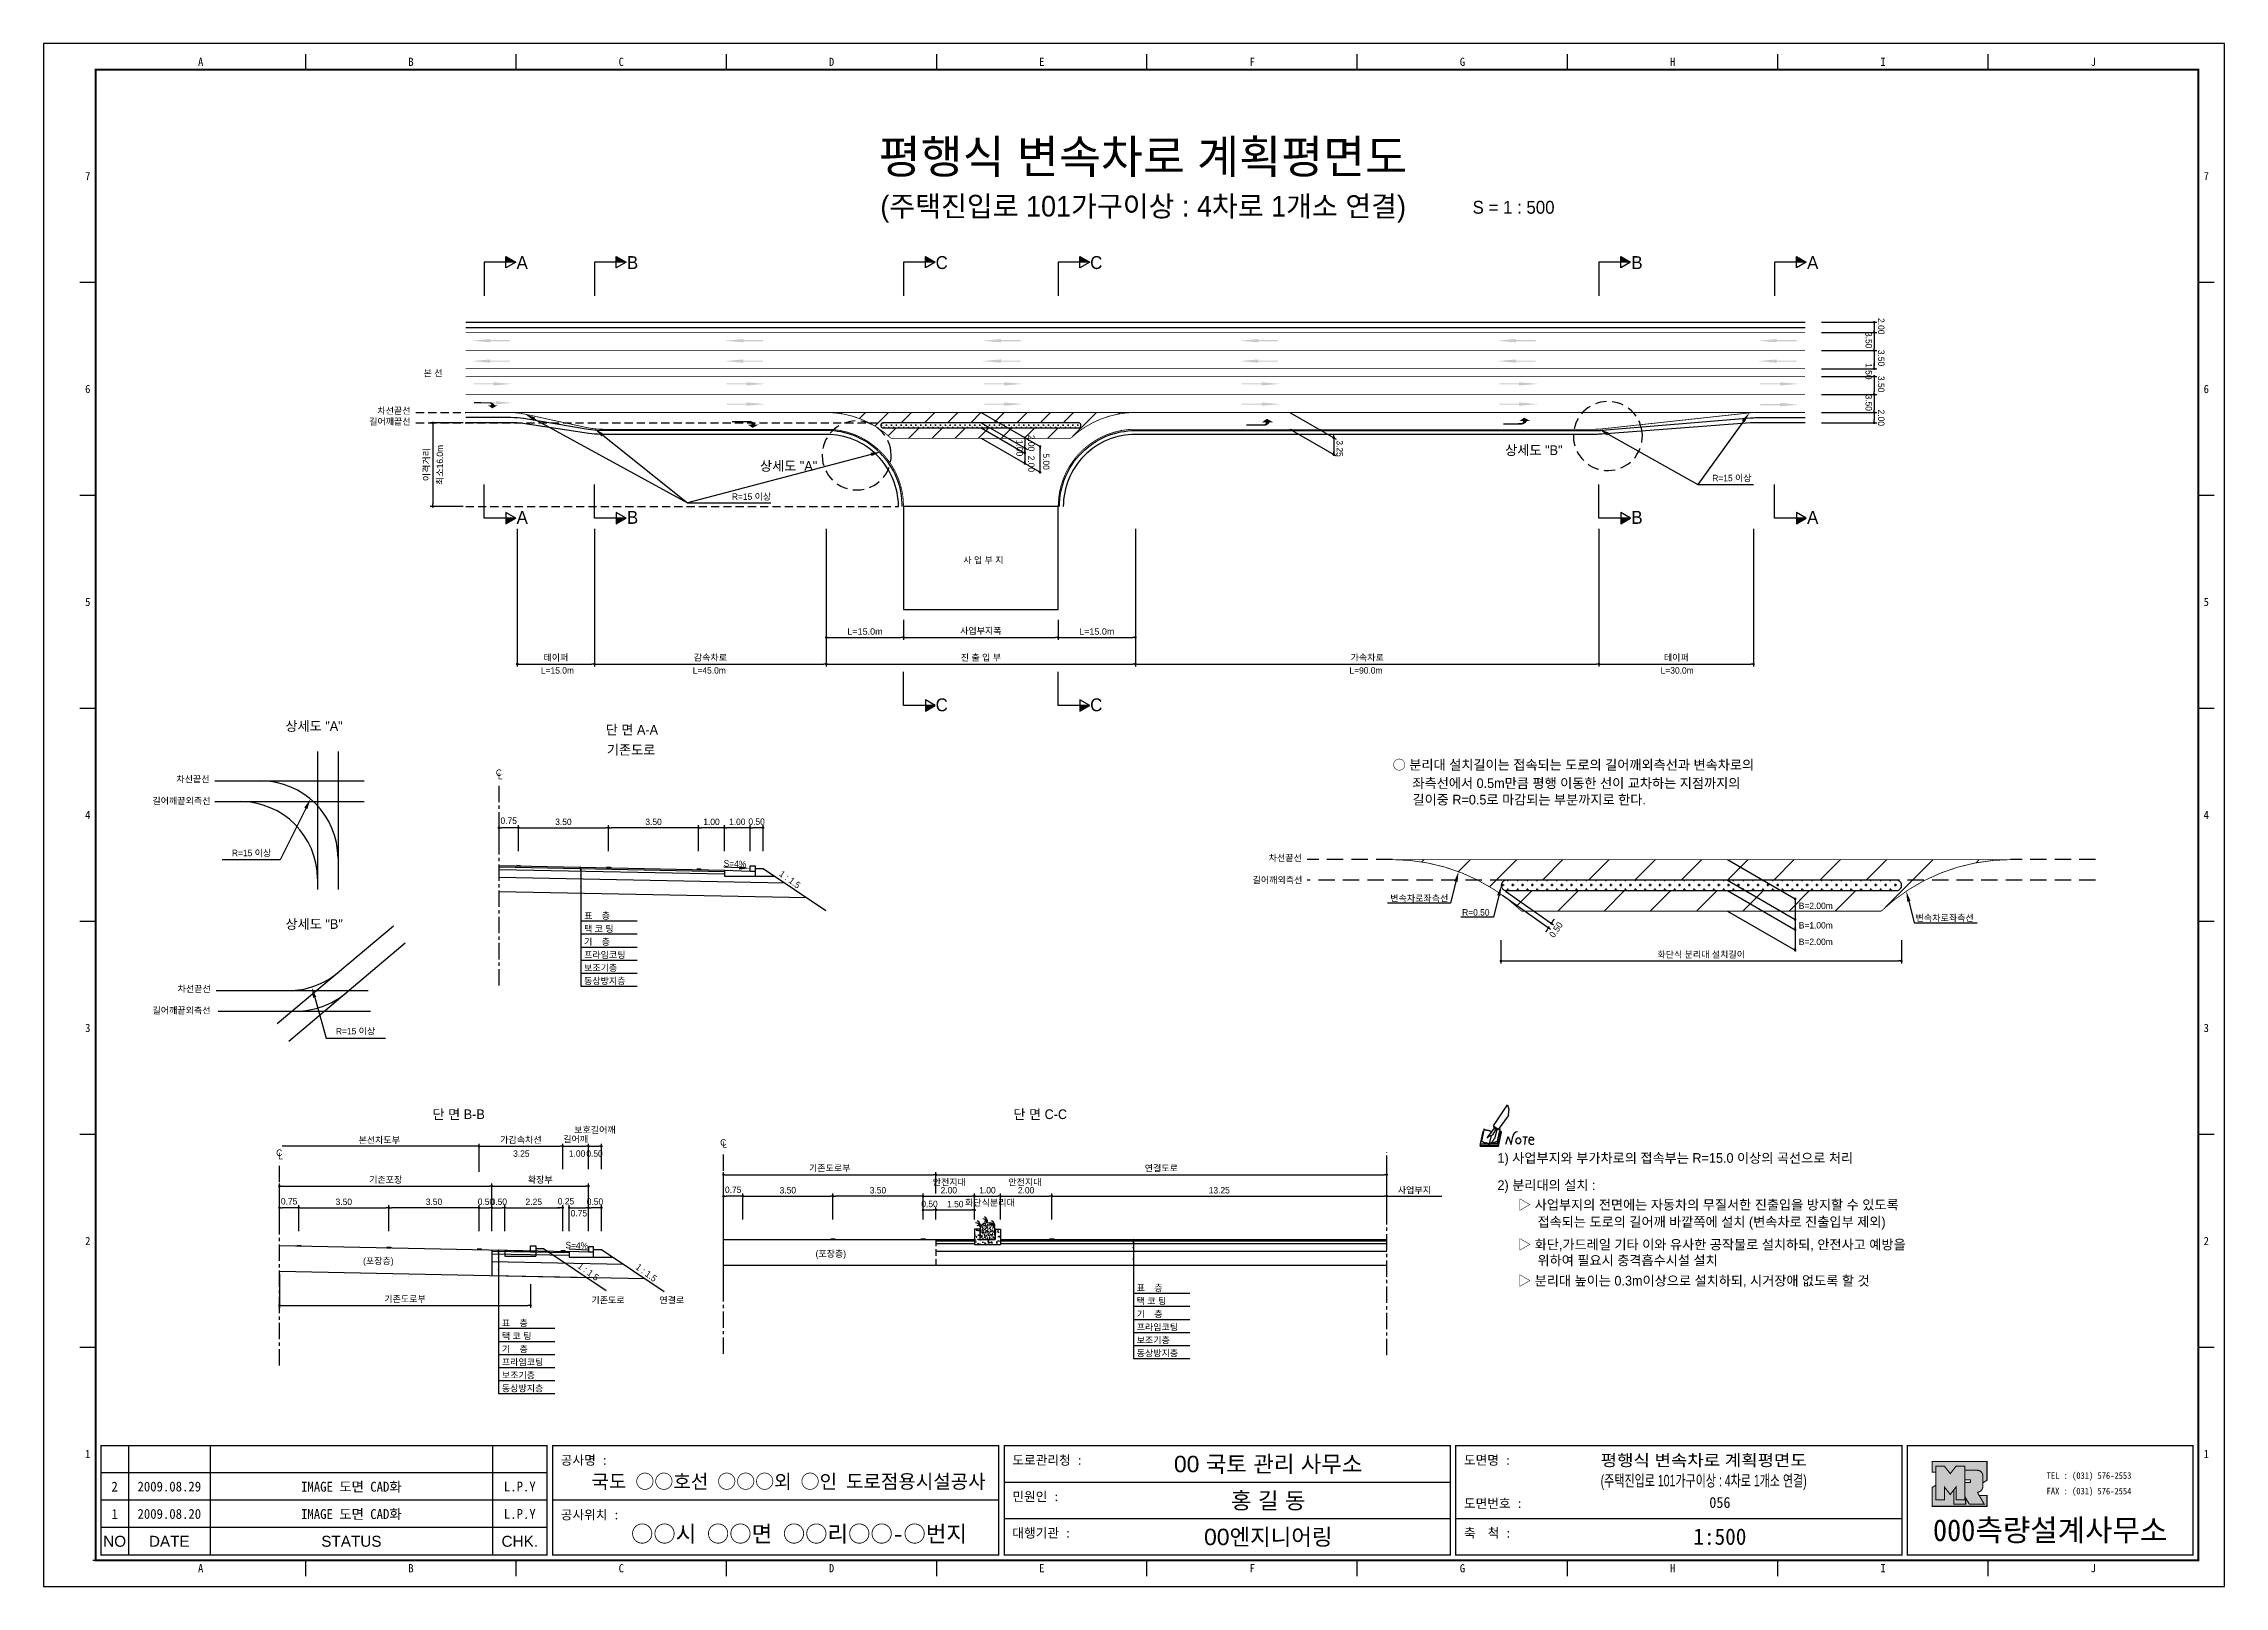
# Model space of a CAD drawing. Header units: millimetres. Extents: x 455 to 878, y -7 to 292.
import ezdxf
from ezdxf.enums import TextEntityAlignment as Align

# ---------------------------------------------------------------- set-up
doc = ezdxf.new("R2010")
doc.units = ezdxf.units.MM
doc.linetypes.add('CENTER', pattern=[50.8, 31.75, -6.35, 6.35, -6.35])
doc.linetypes.add('HIDDEN', pattern=[9.525, 6.35, -3.175])
for name, color, linetype in [('CC-GSTR-0004', 4, 'Continuous'), ('CM-LANE-0030', 30, 'Continuous'), ('CZ-DIMT-0002', 7, 'Continuous'), ('CZ-EXST-0002', 1, 'Continuous'), ('CZ-LIN1-0007', 7, 'Continuous'), ('CZ-LIN2-0003', 3, 'Continuous'), ('CZ-LINE-0001', 7, 'Continuous'), ('CZ-TEXT-BOX0', 7, 'Continuous'), ('TITLE', 7, 'Continuous')]:
    doc.layers.add(name, color=color, linetype=linetype)
doc.styles.add('견고딕', font='arial.ttf')
doc.styles.add('돋움', font='')
doc.styles.add('돋음체', font='')
doc.styles.get('돋움').set_extended_font_data('Dotum')
doc.styles.get('돋음체').set_extended_font_data('DotumChe')

msp = doc.modelspace()

# ---------------------------------------------------------------- texts
at = {"layer": 'CZ-DIMT-0002', "style": '돋움'}
for s, height, p in [('A', 2.5, (547.92, 249.57)), ('B', 2.5, (569.34, 249.57)), ('C', 2.5, (629.36, 249.57)), ('C', 2.5, (659.36, 249.57)), ('B', 2.5, (764.34, 249.57)), ('A', 2.5, (798.45, 249.57)), ('본 선', 1.25, (530.62, 228.12)), ('차선끝선', 1.25, (523.03, 220.82)), ('길어깨끝선', 1.25, (522.23, 218.73)), ('상세도 "B"', 1.875, (744.31, 213.17)), ('상세도 "A"', 1.875, (599.64, 210.11)), ('R=15 이상', 1.25, (782.77, 207.76)), ('R=15 이상', 1.25, (592.44, 204.15)), ('A', 2.5, (547.92, 200.12)), ('B', 2.5, (569.34, 200.12)), ('B', 2.5, (764.34, 200.12)), ('A', 2.5, (798.45, 200.12)), ('사 업 부 지', 1.25, (637.45, 191.82)), ('L=15.0m', 1.25, (554.76, 170.43)), ('L=45.0m', 1.25, (584.24, 170.43)), ('L=90.0m', 1.25, (711.72, 170.43)), ('L=30.0m', 1.25, (772.14, 170.43)), ('C', 2.5, (629.36, 163.75)), ('C', 2.5, (659.36, 163.75)), ('차선끝선', 1.25, (484.01, 149.32)), ('C', 1.25, (543.39, 150.58)), ('L', 1.25, (543.65, 149.93)), ('길어깨끝외측선', 1.25, (481.77, 145.12)), ('R=15 이상', 1.25, (495.38, 135)), ('차선끝선', 1.25, (696.06, 134.04)), ('차선끝선', 1.25, (484.23, 108.64)), ('길어깨끝외측선', 1.25, (481.78, 104.45)), ('R=15 이상', 1.25, (515.57, 100.43)), ('C', 1.25, (500.75, 76.84)), ('L', 1.25, (501.01, 76.19)), ('C', 1.25, (586.95, 78.82)), ('L', 1.25, (587.22, 78.42))]:
    msp.add_text(s, height=height, dxfattribs=at).set_placement(p, align=Align.MIDDLE_CENTER)
for s, rotation, p in [('2.00', 270, (811.13, 238.8)), ('3.50', 270, (808.7, 236.1)), ('1.50', 270, (808.7, 230.05)), ('3.50', 270, (811.13, 232.64)), ('3.50', 270, (811.13, 227.57)), ('3.50', 270, (808.7, 223.96)), ('2.00', 270, (811.13, 221.04)), ('최소16.0m', 90, (532.56, 206.42))]:
    msp.add_text(s, height=1.25, rotation=rotation, dxfattribs=at).set_placement(p)
for s, p in [('○ 분리대 설치길이는 접속되는 도로의 길어깨외측선과 변속차로의', (716.9, 152.11)), ('좌측선에서 0.5m만큼 평행 이동한 선이 교차하는 지점까지의', (720.75, 148.55)), ('길이중 R=0.5로 마감되는 부분까지로 한다.', (720.75, 145.35)), ('1) 사업부지와 부가차로의 접속부는 R=15.0 이상의 곡선으로 처리', (737.25, 75.81)), ('2) 분리대의 설치 :', (737.25, 70.54)), ('▷ 사업부지의 전면에는 자동차의 무질서한 진출입을 방지할 수 있도록', (741.24, 66.74)), ('접속되는 도로의 길어깨 바깥쪽에 설치 (변속차로 진출입부 제외)', (745.02, 63.41)), ('▷ 화단,가드레일 기타 이와 유사한 공작물로 설치하되, 안전사고 예방을', (741.24, 59.01)), ('위하여 필요시 충격흡수시설 설치', (745.02, 55.94)), ('▷ 분리대 높이는 0.3m이상으로 설치하되, 시거장애 없도록 할 것', (741.24, 52))]:
    msp.add_text(s, height=1.875, dxfattribs=at).set_placement(p, align=Align.MIDDLE_LEFT)
for s, rotation, p in [('S=4%', 357.7094, (589.22, 132.9)), ('1 : 1.5', 323.8881, (599.88, 129.87)), ('S=4%', 357.7094, (558.52, 58.84)), ('1 : 1.5', 323.8881, (560.76, 53.75)), ('1 : 1.5', 323.8881, (572.01, 53.55))]:
    msp.add_text(s, height=1.25, rotation=rotation, dxfattribs=at).set_placement(p, align=Align.MIDDLE_CENTER)
for s, p in [('길어깨외측선', (689.71, 129.13)), ('표    층', (559.93, 122.2)), ('변속차로좌측선', (716.44, 125.58)), ('R=0.50', (730.39, 122.85)), ('B=2.00m', (795.75, 124.12)), ('변속차로좌측선', (818.43, 121.77)), ('기    층', (559.93, 117.14)), ('택 코 팅', (559.93, 119.67)), ('B=1.00m', (795.75, 120.34)), ('프라임코팅', (559.93, 114.61)), ('B=2.00m', (795.75, 117.14)), ('보조기층', (559.93, 112.08)), ('동상방지층', (559.93, 109.54)), ('3.25', (546.16, 76.04)), ('1.00', (556.98, 76.04)), ('0.50', (560.37, 76.04)), ('안전지대', (627.62, 70.5)), ('화단식분리대', (633.89, 66.52)), ('안전지대', (642.29, 70.5)), ('사업부지', (717.9, 68.93)), ('(포장층)', (517.03, 55.2)), ('(포장층)', (604.87, 56.61)), ('표    층', (667.21, 49.96)), ('기존도로', (561.36, 47.6)), ('연결로', (574.55, 47.6)), ('택 코 팅', (667.21, 47.42)), ('표    층', (543.97, 43.15)), ('프라임코팅', (667.21, 42.36)), ('기    층', (667.21, 44.89)), ('기    층', (543.97, 38.09)), ('택 코 팅', (543.97, 40.62)), ('보조기층', (667.21, 39.83)), ('동상방지층', (667.21, 37.3)), ('프라임코팅', (543.97, 35.56)), ('보조기층', (543.97, 33.02)), ('동상방지층', (543.97, 30.49))]:
    msp.add_text(s, height=1.25, dxfattribs=at).set_placement(p)
at = {"layer": 'CZ-DIMT-0002', "char_height": 1.25, "attachment_point": 5, "style": '돋움'}
for s, insert, rotation in [('\\A1;2.00', (646.74, 214.54), 270), ('1.00', (644.48, 213.58), 270), ('2.00', (646.74, 210.51), 270), ('5.00', (649.63, 210.94), 270), ('3.25', (706.62, 213.47), 270), ('\\A1;0.50', (748.62, 120.1), 54.9032)]:
    msp.add_mtext(s, dxfattribs=dict(at, insert=insert, rotation=rotation))
at = {"layer": 'CZ-DIMT-0002', "insert": (520.17, 79.22), "char_height": 1.25, "attachment_point": 5, "style": '돋움'}
msp.add_mtext('본선차도부', dxfattribs=at)
at = {"layer": 'CZ-LINE-0001', "insert": (529.39, 210.36), "char_height": 1.25, "attachment_point": 5, "rotation": 90, "style": '돋움'}
msp.add_mtext('\\A1;이격거리', dxfattribs=at)
at = {"layer": 'CZ-LINE-0001', "char_height": 1.25, "attachment_point": 5, "style": '돋움'}
for s, insert in [('\\A1;{\\fArial|b0|i0|c0|p32;L=15.0m}', (614.46, 177.97)), ('\\A1;사업부지폭', (636.96, 178.03)), ('\\A1;{\\fArial|b0|i0|c0|p32;L=15.0m}', (659.46, 177.97)), ('\\A1;테이퍼', (554.46, 172.85)), ('\\A1;감속차로', (584.46, 172.86)), ('\\A1;진 출 입 부', (636.96, 172.85)), ('\\A1;가속차로', (711.96, 172.86)), ('\\A1;테이퍼', (771.96, 172.85)), ('\\A1;0.75', (545.3, 141.26)), ('\\A1;3.50', (555.92, 141.04)), ('\\A1;3.50', (573.42, 141.04)), ('\\A1;1.00', (584.67, 141.04)), ('\\A1;1.00', (589.67, 141.04)), ('\\A1;0.50', (593.42, 141.07)), ('\\A1;화단식 분리대 설치길이', (776.8, 115.24)), ('\\A1;보호길어깨', (562.04, 81.2)), ('\\A1;가감속차선', (547.67, 79.28)), ('\\A1;길어깨', (558.29, 79.4)), ('\\A1;기존포장', (521.42, 71.53)), ('\\A1;확장부', (551.42, 71.53)), ('\\A1;기존도로부', (607.62, 73.77)), ('\\A1;연결도로', (671.99, 73.76)), ('\\A1;0.75', (502.67, 67.4)), ('\\A1;3.50', (513.29, 67.3)), ('\\A1;3.50', (530.79, 67.3)), ('\\A1;0.50', (540.88, 67.31)), ('\\A1;0.50', (543.38, 67.31)), ('\\A1;2.25', (550.17, 67.3)), ('\\A1;0.25', (556.42, 67.41)), ('\\A1;0.50', (562.04, 67.33)), ('\\A1;0.75', (588.87, 69.64)), ('\\A1;3.50', (599.49, 69.54)), ('\\A1;3.50', (616.99, 69.54)), ('\\A1;2.00', (630.74, 69.54)), ('\\A1;1.00', (638.24, 69.54)), ('\\A1;2.00', (645.74, 69.54)), ('\\A1;13.25', (683.24, 69.54)), ('\\A1;0.75', (558.92, 65.08)), ('\\A1;0.50', (626.99, 66.88)), ('\\A1;1.50', (631.99, 66.86)), ('\\A1;기존도로부', (525.17, 48.39))]:
    msp.add_mtext(s, dxfattribs=dict(at, insert=insert))
at = {"layer": 'CZ-TEXT-BOX0', "style": '돋움'}
for s, p in [('상세도 "A"', (507.51, 159.63)), ('단 면 A-A', (569.21, 158.91)), ('기존도로', (569.06, 155.01)), ('상세도 "B"', (507.53, 121.21)), ('단 면 B-B', (535.58, 84.3)), ('단 면 C-C', (648.48, 84.3))]:
    msp.add_text(s, height=1.875, dxfattribs=at).set_placement(p, align=Align.MIDDLE_CENTER)
at = {"layer": 'TITLE', "color": 3, "linetype": 'Continuous', "style": '돋음체'}
for s, p in [('A', (485.5, 288.53)), ('B', (526.33, 288.53)), ('C', (567.15, 288.53)), ('D', (607.97, 288.53)), ('E', (648.8, 288.53)), ('F', (689.62, 288.53)), ('G', (730.45, 288.53)), ('H', (771.27, 288.53)), ('I', (812.1, 288.53)), ('J', (852.92, 288.53)), ('7', (463.58, 266.36)), ('7', (874.85, 266.36)), ('6', (463.58, 225.03)), ('6', (874.85, 225.03)), ('5', (463.58, 183.7)), ('5', (874.85, 183.7)), ('4', (463.58, 142.37)), ('4', (874.85, 142.37)), ('3', (463.58, 101.04)), ('3', (874.85, 101.04)), ('2', (463.58, 59.71)), ('2', (874.85, 59.71)), ('1', (463.58, 18.38)), ('1', (874.85, 18.38)), ('A', (485.5, -3.8)), ('B', (526.33, -3.8)), ('C', (567.15, -3.8)), ('D', (607.97, -3.8)), ('E', (648.8, -3.8)), ('F', (689.62, -3.8)), ('G', (730.45, -3.8)), ('H', (771.27, -3.8)), ('I', (812.1, -3.8)), ('J', (852.92, -3.8))]:
    msp.add_text(s, height=1.59, dxfattribs=at).set_placement(p, align=Align.MIDDLE)
at = {"layer": 'TITLE', "style": '돋움'}
for s, height, p in [('평행식 변속차로 계획평면도', 6.5, (668.42, 270.14)), ('(주택진입로 101가구이상 : 4차로 1개소 연결)', 4, (668.47, 260.51))]:
    msp.add_text(s, height=height, dxfattribs=at).set_placement(p, align=Align.MIDDLE_CENTER)
msp.add_text('S = 1 : 500', height=2.5, dxfattribs=at).set_placement((732.42, 260.3), align=Align.MIDDLE_LEFT)
at = {"layer": 'TITLE', "style": '돋음체'}
for s, p in [('공사명 : ', (555.41, 16.28)), ('도로관리청 :', (643.08, 16.28)), ('도면명 :', (730.75, 16.28)), ('민원인 :', (643.08, 9.21)), ('도면번호 :', (730.75, 7.89)), ('공사위치 :', (555.41, 5.67)), ('대행기관 :', (643.08, 2.14)), ('축  척 :', (730.75, 2.14))]:
    msp.add_text(s, height=1.804, dxfattribs=at).set_placement(p)
at = {"layer": 'TITLE', "color": 7, "linetype": 'Continuous'}
for s, height, style, p in [('00 국토 관리 사무소', 3.1832, '견고딕', (692.75, 16.46)), ('국도 ○○호선 ○○○외 ○인 도로점용시설공사', 2.7, '돋음체', (599.63, 13.07)), ('홍 길 동', 3.183, '견고딕', (692.75, 9.39)), ('○○시 ○○면 ○○리○○-○번지', 3.1832, '돋음체', (601.65, 2.91)), ('00엔지니어링', 3.183, '견고딕', (692.75, 2.31))]:
    msp.add_text(s, height=height, dxfattribs=dict(at, style=style)).set_placement(p, align=Align.MIDDLE)
at = {"layer": 'TITLE', "style": '돋움'}
for s, width, p, p2 in [('평행식 변속차로 계획평면도', 1.010039, (757.29, 16.03), (797.29, 16.03)), ('(주택진입로 101가구이상 : 4차로 1개소 연결)', 0.618876, (757.29, 12.08), (797.29, 12.08))]:
    msp.add_text(s, height=2.25, dxfattribs=dict(at, width=width)).set_placement(p, p2, align=Align.FIT)
at = {"layer": 'TITLE', "color": 1, "linetype": 'Continuous', "style": '돋음체'}
msp.add_text('2', height=1.91, dxfattribs=at).set_placement((468.8, 12.04), align=Align.MIDDLE)
at = {"layer": 'TITLE', "linetype": 'Continuous'}
for s, height, style, p in [('2009.08.29', 1.91, '돋음체', (479.41, 12.04)), ('L.P.Y', 1.91, '돋음체', (547.45, 12.04)), ('056', 2.122, '돋음체', (780.43, 8.95)), ('1', 1.91, '돋음체', (468.8, 6.73)), ('2009.08.20', 1.91, '돋음체', (479.41, 6.73)), ('L.P.Y', 1.91, '돋음체', (547.45, 6.73)), ('NO', 2.122, '견고딕', (468.8, 1.43)), ('DATE', 2.122, '견고딕', (479.41, 1.43)), ('STATUS', 2.122, '견고딕', (514.76, 1.43)), ('CHK.', 2.122, '견고딕', (547.45, 1.43)), ('1:500', 3.183, '돋음체', (780.43, 2.31))]:
    msp.add_text(s, height=height, dxfattribs=dict(at, style=style)).set_placement(p, align=Align.MIDDLE)
at = {"layer": 'TITLE', "style": '돋음체'}
for p in [(514.76, 12.04), (514.76, 6.73)]:
    msp.add_text('IMAGE 도면 CAD화', height=1.9099, dxfattribs=at).set_placement(p, align=Align.MIDDLE)
at = {"layer": 'TITLE', "color": 180, "style": '돋음체'}
for s, p in [('TEL : (031) 576-2553', (843.86, 13.55)), ('FAX : (031) 576-2554', (843.86, 10.53))]:
    msp.add_text(s, height=1.2733, dxfattribs=at).set_placement(p)
msp.add_text('000측량설계사무소', height=4.244, dxfattribs=at).set_placement((844.55, 1.46), align=Align.CENTER)

# ---------------------------------------------------------------- blocks, each defined once
blk = doc.blocks.new('note')
for p, q in [((0.85, 3.5), (3.53, 7.57)), ((1.8, 2.79), (3.74, 5.46)), ((3.53, 7.57), (3.8, 6.64)), ((3.8, 6.64), (3.69, 5.72)), ((3.69, 5.72), (3.74, 5.46)), ((-1.24, 2.36), (-1.77, 0)), ((-1.77, 0), (1.77, 0)), ((-1.77, 0), (-1.77, -0.3)), ((-1.53, 0.52), (-1.55, 0.54)), ((-1.01, 2.9), (-1.53, 0.52)), ((-1.48, 0.48), (-1.53, 0.52)), ((-1.43, 0.44), (-1.48, 0.48)), ((-1.38, 0.41), (-1.43, 0.44)), ((-1.33, 0.4), (-1.38, 0.41)), ((-1.27, 0.37), (-1.33, 0.4)), ((-1.22, 0.35), (-1.27, 0.37)), ((-1.13, 2.36), (-1.24, 2.36)), ((-1.17, 0.33), (-1.22, 0.35)), ((-1.12, 0.32), (-1.17, 0.33)), ((-1.02, 0.25), (-1.12, 0.32)), ((-0.97, 0.22), (-1.02, 0.25)), ((-1, 2.9), (-1.01, 2.9)), ((-0.98, 2.85), (-1, 2.9)), ((-0.95, 2.8), (-0.98, 2.85)), ((-0.93, 0.21), (-0.97, 0.22)), ((-0.9, 2.75), (-0.95, 2.8)), ((-0.88, 0.19), (-0.93, 0.21)), ((-0.85, 2.72), (-0.9, 2.75)), ((-0.8, 0.18), (-0.88, 0.19)), ((-0.79, 2.69), (-0.85, 2.72)), ((-0.75, 0.17), (-0.8, 0.18)), ((-0.74, 2.68), (-0.79, 2.69)), ((-0.7, 0.16), (-0.75, 0.17)), ((-0.69, 2.65), (-0.74, 2.68)), ((-0.64, 0.15), (-0.7, 0.16)), ((-0.64, 2.65), (-0.69, 2.65)), ((-0.59, 2.63), (-0.64, 2.65)), ((-0.58, 0.14), (-0.64, 0.15)), ((-0.54, 2.62), (-0.59, 2.63)), ((-0.53, 0.13), (-0.58, 0.14)), ((-0.48, 2.61), (-0.54, 2.62)), ((-0.48, 0.12), (-0.53, 0.13)), ((-0.43, 2.61), (-0.48, 2.61)), ((-0.43, 0.11), (-0.48, 0.12)), ((0.75, 2.77), (-0.46, 1.16)), ((0.37, 2.24), (-0.46, 1.16)), ((-0.46, 1.16), (-0.08, 1.47)), ((-0.38, 2.59), (-0.43, 2.61)), ((-0.38, 0.08), (-0.43, 0.11)), ((-0.33, 2.59), (-0.38, 2.59)), ((-0.29, 0.06), (-0.38, 0.08)), ((-0.27, 2.58), (-0.33, 2.59)), ((-0.23, 0.05), (-0.29, 0.06)), ((-0.22, 2.57), (-0.27, 2.58)), ((-0.16, 0.04), (-0.23, 0.05)), ((-0.17, 2.56), (-0.22, 2.57)), ((-0.12, 2.55), (-0.17, 2.56)), ((-0.11, 0.03), (-0.16, 0.04)), ((-0.07, 2.53), (-0.12, 2.55)), ((-0.04, 0.02), (-0.11, 0.03)), ((-0.08, 1.47), (0.72, 1.75)), ((-0.01, 2.51), (-0.07, 2.53)), ((-0.05, -0.3), (-0.05, 0)), ((0, 0), (-0.04, 0.02)), ((0.04, 2.5), (-0.01, 2.51)), ((0.37, 1.63), (0, 0)), ((0, 0), (1.6, 0.53)), ((0, 0), (1.65, 0.18)), ((0, 0.01), (0.06, 0.04)), ((0, -0.3), (0, 0)), ((0.09, 2.48), (0.04, 2.5)), ((0.05, -0.3), (0.05, 0)), ((0.06, 0.04), (0.11, 0.07)), ((0.14, 2.48), (0.09, 2.48)), ((0.11, 0.07), (0.16, 0.09)), ((0.2, 2.47), (0.14, 2.48)), ((0.16, 0.09), (0.21, 0.12)), ((0.26, 2.43), (0.18, 2.46)), ((0.21, 0.12), (0.27, 0.14)), ((0.34, 2.4), (0.26, 2.43)), ((0.27, 0.14), (0.36, 0.19)), ((0.45, 2.37), (0.34, 2.4)), ((0.36, 0.19), (0.41, 0.22)), ((0.41, 0.22), (0.46, 0.27)), ((0.46, 0.27), (0.51, 0.3)), ((0.51, 0.3), (0.56, 0.34)), ((0.56, 0.34), (0.6, 0.4)), ((0.6, 0.4), (0.64, 0.45)), ((0.64, 0.45), (0.67, 0.51)), ((0.67, 0.51), (0.74, 0.58)), ((0.72, 1.75), (1.16, 2.53)), ((0.74, 0.58), (0.79, 0.63)), ((1, 3.1), (0.75, 2.77)), ((0.79, 0.63), (0.83, 0.68)), ((0.83, 0.68), (0.86, 0.73)), ((0.85, 3.5), (1.8, 2.79)), ((1, 3.4), (0.85, 3.21)), ((0.85, 3.21), (1.52, 2.71)), ((0.86, 0.73), (0.89, 0.79)), ((0.89, 0.84), (0.92, 0.89)), ((0.89, 0.79), (0.89, 0.84)), ((0.92, 0.89), (0.96, 0.95)), ((0.96, 0.95), (1.01, 0.97)), ((1.47, 2.74), (1.01, 0.97)), ((1.16, 2.53), (1.37, 2.82)), ((2.13, 2.84), (1.44, 2.63)), ((1.52, 2.71), (1.66, 2.9)), ((1.6, 0.53), (2.13, 2.84)), ((1.65, 0.18), (2.19, 2.48)), ((1.77, 0), (2.3, 2.36)), ((1.77, -0.3), (2.3, 2.07)), ((1.77, -0.38), (2.3, 1.99)), ((1.77, -0.44), (2.3, 1.93)), ((1.77, 0), (1.77, -0.3)), ((2.19, 2.48), (2.04, 2.47)), ((2.3, 2.36), (2.16, 2.36)), ((2.3, 2.36), (2.3, 2.07)), ((3.21, -0.08), (3.68, 1.4)), ((3.68, 1.4), (4.26, -0.14)), ((4.26, -0.14), (4.56, 1.44)), ((6.55, 1.34), (7.46, 1.34)), ((7.01, 1.34), (6.87, -0.11)), ((7.71, 0.77), (7.71, 0.55)), ((7.71, 0.77), (8.67, 0.77)), ((-1.77, -0.3), (1.77, -0.3)), ((-1.77, -0.43), (-1.77, -0.3)), ((-1.77, -0.37), (1.77, -0.37)), ((-1.77, -0.43), (1.77, -0.43))]:
    blk.add_line(p, q)
for centre, major_axis, start_param, end_param in [((0.4, 2.31), (0.0702, 0.0702), 3.283946, 6.425539), ((5.68, 1.23), (-0.806, 0.806), -0.591174, 0.597824), ((5.66, 0.58), (-0.378, 0.378), 3.926991, 10.210176), ((8.3, 0.49), (0.422, 0.422), 2.265602, 4.634911), ((8.19, 0.77), (-0.342, 0.342), 3.926991, 7.068583)]:
    blk.add_ellipse(centre, major_axis=major_axis, ratio=1, start_param=start_param, end_param=end_param)
blk = doc.blocks.new('_Dot')
at = {"color": 0, "linetype": 'ByBlock', "lineweight": -2}
blk.add_line((-0.5, 0), (-1, 0), dxfattribs=at)
at = {"color": 0, "linetype": 'ByBlock', "const_width": 0.5}
blk.add_lwpolyline([(-0.25, 0, 1), (0.25, 0, 1)], format="xyb", close=True, dxfattribs=at)

# ---------------------------------------------------------------- hatches: boundary and pattern name
at = {"layer": 'CM-LANE-0030'}
h = msp.add_hatch(dxfattribs=at)
h.set_pattern_fill('ANSI31', color=256, style=0)
h.set_pattern_definition([(45, (-32.9812, 448.538), (-2.245064, 2.245064), [])])
h.paths.add_polyline_path([(654.41, 215.48, -0.191871), (666.96, 220.48), (606.96, 220.48, -0.191871), (619.51, 215.48)])
h.paths.add_polyline_path([(617.87, 217.48, 0.002096), (617.74, 217.58, -0.732581), (618.03, 218.48), (655.9, 218.48, -0.732581), (656.18, 217.58, 0.002096), (656.06, 217.48)], flags=16)
h = msp.add_hatch(dxfattribs=at)
h.set_pattern_fill('ANSI31', color=256, scale=2, style=0)
h.set_pattern_definition([(45, (-563.036, 589.813), (-4.490128, 4.490128), [])])
h.paths.add_polyline_path([(811.75, 123.71, -0.191871), (836.85, 133.71), (716.85, 133.71, -0.191871), (741.95, 123.71)])
h.paths.add_polyline_path([(738.67, 127.71, 0.002096), (738.41, 127.89, -0.732581), (738.99, 129.71), (814.72, 129.71, -0.732581), (815.29, 127.89, 0.002096), (815.04, 127.71)], flags=16)
at = {"layer": 'CZ-EXST-0002'}
h = msp.add_hatch(dxfattribs=at)
h.set_pattern_fill('AR-CONC', color=256, scale=0.01, style=0)
h.set_pattern_definition([(50, (-472.3746, 3542.8382), (1.8218467, -0.15939086), [0.1905, -2.0955]), (355, (-472.3746, 3542.8382), (-0.3524283, 1.9105664), [0.1524, -1.6764]), (100.451, (-472.2228, 3542.8249), (1.469425, 1.7511669), [0.1619, -1.7809]), (46.1842, (-472.3746, 3543.3462), (2.7107904, -0.4204233), [0.28575, -3.14325]), (96.6356, (-472.1487, 3543.3111), (2.3740423, 2.4742556), [0.24285, -2.67135]), (351.184, (-472.3746, 3543.3462), (2.374046, 2.4742512), [0.2286, -2.5146]), (21, (-472.1206, 3543.2192), (1.5161488, -1.0226552), [0.1905, -2.0955]), (326, (-472.1206, 3543.2192), (0.6180203, 1.8418797), [0.1524, -1.6764]), (71.4514, (-471.9942, 3543.134), (2.1341649, 0.8192286), [0.1619, -1.7809]), (37.5, (-472.3746, 3542.8382), (0.03088603, 0.84555039), [0, -1.65608, 0, -1.7018, 0, -1.68275]), (7.5, (-472.3746, 3542.8382), (0.66819663, 1.00180575), [0, -0.97028, 0, -1.61798, 0, -0.64135]), (327.5, (-472.941, 3542.8382), (1.35590595, -0.05728744), [0, -0.635, 0, -1.9812, 0, -2.6289]), (317.5, (-473.195, 3542.8382), (1.4812918, 0.2542649), [0, -0.8255, 0, -1.31572, 0, -1.8669])])
h.paths.add_polyline_path([(640.74, 58.99), (640.74, 61.99), (639.74, 61.99), (639.74, 59.99), (636.74, 59.99), (636.74, 61.99), (635.74, 61.99), (635.74, 58.99)])
h = msp.add_hatch(dxfattribs=at)
h.set_pattern_fill('AR-SAND', color=256, scale=0.01, style=0)
h.set_pattern_definition([(37.5, (-472.37458, 3542.83818), (-0.016000313, 0.489413237), [0, -0.38608, 0, -0.4318, 0, -0.41275]), (7.5, (-472.3746, 3542.8382), (0.44952328, 0.7168251), [0, -0.20828, 0, -0.34798, 0, -0.13335]), (327.5, (-472.687, 3542.83818), (0.79099237, 0.001437185), [0, -0.127, 0, -0.4572, 0, -0.5969]), (317.5, (-472.687, 3542.8382), (0.76355645, 0.22292932), [0, -0.0635, 0, -0.29972, 0, -0.3429])])
edge = h.paths.add_edge_path()
edge.add_ellipse((638.24, 61.99), major_axis=(-1.5, 0), ratio=0.829212, start_angle=180, end_angle=360)
edge.add_line((636.74, 61.99), (636.74, 59.99))
edge.add_line((636.74, 59.99), (639.74, 59.99))
edge.add_line((639.74, 59.99), (639.74, 61.99))
at = {"layer": 'CZ-LIN1-0007'}
for points in [[(541.72, 234.73), (541.72, 234.52), (545.54, 234.52), (545.54, 234.3), (541.72, 234.3), (541.72, 234.09), (538.07, 234.41)], [(590.84, 234.73), (590.84, 234.52), (594.66, 234.52), (594.66, 234.3), (590.84, 234.3), (590.84, 234.09), (587.19, 234.41)], [(640.84, 234.73), (640.84, 234.52), (644.66, 234.52), (644.66, 234.3), (640.84, 234.3), (640.84, 234.09), (637.19, 234.41)], [(690.84, 234.73), (690.84, 234.52), (694.66, 234.52), (694.66, 234.3), (690.84, 234.3), (690.84, 234.09), (687.19, 234.41)], [(740.84, 234.73), (740.84, 234.52), (744.66, 234.52), (744.66, 234.3), (740.84, 234.3), (740.84, 234.09), (737.19, 234.41)], [(791.48, 234.73), (791.48, 234.52), (795.31, 234.52), (795.31, 234.3), (791.48, 234.3), (791.48, 234.09), (787.83, 234.41)], [(541.72, 230.77), (541.72, 230.56), (545.54, 230.56), (545.54, 230.34), (541.72, 230.34), (541.72, 230.13), (538.07, 230.45)], [(590.84, 230.77), (590.84, 230.56), (594.66, 230.56), (594.66, 230.34), (590.84, 230.34), (590.84, 230.13), (587.19, 230.45)], [(640.84, 230.77), (640.84, 230.56), (644.66, 230.56), (644.66, 230.34), (640.84, 230.34), (640.84, 230.13), (637.19, 230.45)], [(690.84, 230.77), (690.84, 230.56), (694.66, 230.56), (694.66, 230.34), (690.84, 230.34), (690.84, 230.13), (687.19, 230.45)], [(740.84, 230.77), (740.84, 230.56), (744.66, 230.56), (744.66, 230.34), (740.84, 230.34), (740.84, 230.13), (737.19, 230.45)], [(791.48, 230.77), (791.48, 230.56), (795.31, 230.56), (795.31, 230.34), (791.48, 230.34), (791.48, 230.13), (787.83, 230.45)], [(542.32, 226.35), (542.32, 226.14), (538.5, 226.14), (538.5, 225.93), (542.32, 225.93), (542.32, 225.71), (545.97, 226.03)], [(591.45, 226.35), (591.45, 226.14), (587.62, 226.14), (587.62, 225.93), (591.45, 225.93), (591.45, 225.71), (595.1, 226.03)], [(641.45, 226.35), (641.45, 226.14), (637.62, 226.14), (637.62, 225.93), (641.45, 225.93), (641.45, 225.71), (645.1, 226.03)], [(691.45, 226.35), (691.45, 226.14), (687.62, 226.14), (687.62, 225.93), (691.45, 225.93), (691.45, 225.71), (695.1, 226.03)], [(741.45, 226.35), (741.45, 226.14), (737.62, 226.14), (737.62, 225.93), (741.45, 225.93), (741.45, 225.71), (745.1, 226.03)], [(792.09, 226.35), (792.09, 226.14), (788.27, 226.14), (788.27, 225.93), (792.09, 225.93), (792.09, 225.71), (795.74, 226.03)], [(541.68, 222.47, -0.267976), (542.59, 221.86), (543.14, 221.87), (542.11, 221.29), (541.28, 221.86), (541.89, 221.86, 0.504994), (541.62, 222.23), (538.57, 222.25), (538.57, 222.49)], [(542.81, 222.64), (542.81, 222.45), (539.38, 222.45), (539.38, 222.26), (542.81, 222.26), (542.81, 222.07), (546.08, 222.35)], [(591.45, 222.42), (591.45, 222.21), (587.62, 222.21), (587.62, 221.99), (591.45, 221.99), (591.45, 221.78), (595.1, 222.1)], [(641.45, 222.42), (641.45, 222.21), (637.62, 222.21), (637.62, 221.99), (641.45, 221.99), (641.45, 221.78), (645.1, 222.1)], [(691.45, 222.42), (691.45, 222.21), (687.62, 222.21), (687.62, 221.99), (691.45, 221.99), (691.45, 221.78), (695.1, 222.1)], [(741.45, 222.42), (741.45, 222.21), (737.62, 222.21), (737.62, 221.99), (741.45, 221.99), (741.45, 221.78), (745.1, 222.1)], [(792.09, 222.32), (792.09, 222.11), (788.27, 222.11), (788.27, 221.89), (792.09, 221.89), (792.09, 221.68), (795.74, 222)], [(592.17, 218.83, -0.267976), (593.19, 218.14), (593.82, 218.15), (592.65, 217.49), (591.71, 218.14), (592.4, 218.14, 0.504994), (592.09, 218.56), (588.63, 218.58), (588.63, 218.85)], [(692.01, 217.91, 0.267976), (693.04, 218.6), (693.67, 218.6), (692.5, 219.25), (691.55, 218.6), (692.25, 218.6, -0.504994), (691.94, 218.18), (688.47, 218.16), (688.47, 217.89)], [(741.96, 218.14, 0.267976), (742.98, 218.82), (743.61, 218.82), (742.44, 219.48), (741.5, 218.83), (742.19, 218.83, -0.504994), (741.88, 218.41), (738.42, 218.39), (738.42, 218.12)], [(547.55, 132.47), (547.55, 132.6), (546.8, 132.61), (546.8, 132.49)], [(565.05, 132.12), (565.05, 132.25), (564.3, 132.26), (564.3, 132.14)], [(582.55, 131.77), (582.55, 131.9), (581.8, 131.91), (581.8, 131.79)], [(608.62, 59.99), (608.62, 60.12), (607.87, 60.12), (607.87, 59.99)], [(626.12, 59.99), (626.12, 60.12), (625.37, 60.12), (625.37, 59.99)], [(651.12, 59.99), (651.12, 60.12), (650.37, 60.12), (650.37, 59.99)], [(504.92, 58.73), (504.92, 58.86), (504.17, 58.87), (504.17, 58.75)], [(522.42, 58.38), (522.42, 58.51), (521.67, 58.52), (521.67, 58.4)], [(539.92, 58.03), (539.92, 58.16), (539.17, 58.17), (539.17, 58.05)], [(556.17, 57.71), (556.17, 57.83), (555.42, 57.85), (555.42, 57.72)]]:
    msp.add_hatch(color=256, dxfattribs=at).paths.add_polyline_path(points)
at = {"layer": 'CZ-LIN2-0003'}
h = msp.add_hatch(dxfattribs=at)
h.set_pattern_fill('CROSS', color=256, scale=0.075, style=0)
h.set_pattern_definition([(0, (-32.9812, 448.53786), (0.47625, 0.47625), [0.238125, -0.714375]), (90, (-32.8621, 448.4188), (-0.47625, 0.47625), [0.238125, -0.714375])])
h.paths.add_polyline_path([(618.03, 218.48, 0.732581), (617.74, 217.58, -0.002096), (617.87, 217.48), (656.06, 217.48, -0.002096), (656.18, 217.58, 0.732581), (655.9, 218.48)])
h = msp.add_hatch(dxfattribs=at)
h.set_pattern_fill('CROSS', color=256, scale=0.15, style=0)
h.set_pattern_definition([(0, (-563.0362, 589.8133), (0.9525, 0.9525), [0.47625, -1.42875]), (90, (-562.7981, 589.5751), (-0.9525, 0.9525), [0.47625, -1.42875])])
h.paths.add_polyline_path([(738.99, 129.71, 0.732581), (738.41, 127.89, -0.002096), (738.67, 127.71), (815.04, 127.71, -0.002096), (815.29, 127.89, 0.732581), (814.72, 129.71)])
at = {"layer": 'CZ-LINE-0001'}
for points in [[(544.76, 250.75), (544.76, 249.65), (546.67, 249.65)], [(566.18, 250.75), (566.18, 249.65), (568.09, 249.65)], [(626.2, 250.75), (626.2, 249.65), (628.11, 249.65)], [(656.2, 250.75), (656.2, 249.65), (658.11, 249.65)], [(761.18, 250.75), (761.18, 249.65), (763.09, 249.65)], [(795.29, 250.75), (795.29, 249.65), (797.2, 249.65)], [(546.67, 199.98), (544.76, 199.98), (544.76, 198.88)], [(568.09, 199.98), (566.18, 199.98), (566.18, 198.88)], [(763.09, 199.98), (761.18, 199.98), (761.18, 198.88)], [(797.2, 199.98), (795.29, 199.98), (795.29, 198.88)], [(628.11, 163.62), (626.2, 163.62), (626.2, 162.52)], [(658.11, 163.62), (656.2, 163.62), (656.2, 162.52)]]:
    msp.add_hatch(color=256, dxfattribs=at).paths.add_polyline_path(points)
at = {"layer": 'TITLE', "ltscale": 150}
h = msp.add_hatch(color=8, dxfattribs=at)
edge = h.paths.add_edge_path()
edge.add_line((832.29, 16.91), (821.62, 16.91))
edge.add_line((821.62, 16.91), (821.62, 14.83))
edge.add_line((821.62, 14.83), (822.33, 14.83))
edge.add_line((822.33, 14.83), (822.33, 16))
edge.add_line((822.33, 16), (824.02, 16))
edge.add_line((824.02, 16), (825.15, 14.55))
edge.add_line((825.15, 14.55), (826.28, 16))
edge.add_line((826.28, 16), (827.97, 16))
edge.add_line((827.97, 16), (827.97, 15.21))
edge.add_line((827.97, 15.21), (830.41, 15.21))
edge.add_arc((830.41, 14.14), 1.07, 0, 90, ccw=False)
edge.add_line((831.47, 14.14), (831.47, 12.77))
edge.add_line((831.47, 12.77), (832.29, 13.28))
edge.add_line((832.29, 13.28), (832.29, 16.91))
h.paths.add_polyline_path([(825.83, 11.39), (825.15, 10.51), (824.02, 11.96), (824.02, 9.45), (822.33, 9.45), (822.33, 12.3), (821.62, 11.85), (821.62, 8.22), (832.29, 8.22), (832.29, 10.3), (830.79, 10.3), (831.74, 8.65), (828.84, 8.65), (828.14, 9.86), (828.14, 8.65), (825.83, 8.65)])
msp.add_hatch(color=5, dxfattribs=at).paths.add_polyline_path([(827.97, 16), (826.28, 16), (825.15, 14.55), (824.02, 16), (822.33, 16), (822.33, 9.45), (824.02, 9.45), (824.02, 11.96), (825.15, 10.51), (826.28, 11.96), (826.28, 9.45), (827.97, 9.45)])
h = msp.add_hatch(color=161, dxfattribs=at)
edge = h.paths.add_edge_path()
edge.add_arc((830.41, 14.14), 1.07, 360, 450)
edge.add_line((830.41, 15.21), (827.97, 15.21))
edge.add_line((827.97, 15.21), (827.97, 13.35))
edge.add_line((827.97, 13.35), (828.96, 13.35))
edge.add_arc((828.96, 13.24), 0.113, 0, 90, ccw=False)
edge.add_line((829.08, 13.24), (829.08, 12.93))
edge.add_arc((828.96, 12.93), 0.113, 270, 360, ccw=False)
edge.add_line((828.96, 12.82), (827.97, 12.82))
edge.add_line((827.97, 12.82), (827.97, 9.45))
edge.add_line((827.97, 9.45), (826.28, 9.45))
edge.add_line((826.28, 9.45), (826.28, 11.96))
edge.add_line((826.28, 11.96), (825.83, 11.39))
edge.add_line((825.83, 11.39), (825.83, 8.65))
edge.add_line((825.83, 8.65), (828.14, 8.65))
edge.add_line((828.14, 8.65), (828.14, 9.86))
edge.add_line((828.14, 9.86), (828.84, 8.65))
edge.add_line((828.84, 8.65), (831.74, 8.65))
edge.add_line((831.74, 8.65), (830.41, 10.97))
edge.add_arc((830.41, 12.03), 1.07, 270, 360)
edge.add_line((831.47, 12.03), (831.47, 14.14))

# ---------------------------------------------------------------- linework, layer by layer
at = {"color": 0, "linetype": 'ByBlock', "lineweight": -2}
for p, q in [((810.38, 237.73), (810.38, 237.48)), ((810.38, 236.23), (810.38, 236.48)), ((810.38, 235.73), (810.38, 235.48)), ((810.38, 232.73), (810.38, 232.98)), ((810.38, 232.23), (810.38, 231.98)), ((810.38, 229.23), (810.38, 229.48)), ((810.38, 229.23), (810.38, 229.48)), ((810.38, 227.23), (810.38, 226.98)), ((810.38, 227.23), (810.38, 226.98)), ((810.38, 224.23), (810.38, 224.48)), ((810.38, 223.73), (810.38, 223.48)), ((810.38, 220.73), (810.38, 220.98)), ((810.38, 220.23), (810.38, 219.98)), ((705.46, 215.83), (705.46, 216.08)), ((810.38, 218.73), (810.38, 218.98)), ((645.49, 215.33), (645.49, 215.08)), ((645.49, 213.83), (645.49, 214.08)), ((645.49, 213.33), (645.49, 213.08)), ((645.49, 212.83), (645.49, 213.08)), ((648.45, 213.62), (648.45, 213.37)), ((705.46, 215.33), (705.46, 215.08)), ((705.46, 212.58), (705.46, 212.83)), ((645.49, 210.83), (645.49, 211.08)), ((648.45, 209.12), (648.45, 209.37)), ((795.05, 125.86), (795.05, 125.61)), ((747.02, 120.32), (746.87, 120.11)), ((747.88, 121.54), (748.02, 121.75)), ((795.05, 121.86), (795.05, 121.61)), ((795.05, 120.36), (795.05, 120.61)), ((795.05, 116.36), (795.05, 116.61)), ((539.29, 78.08), (539.04, 78.08))]:
    msp.add_line(p, q, dxfattribs=at)
at = {"color": 0, "linetype": 'ByBlock', "const_width": 0.25}
for points in [[(810.38, 237.86, 1), (810.38, 238.11, 1)], [(810.38, 235.86, 1), (810.38, 236.11, 1)], [(810.38, 236.11, 1), (810.38, 235.86, 1)], [(810.38, 232.36, 1), (810.38, 232.61, 1)], [(810.38, 232.61, 1), (810.38, 232.36, 1)], [(810.38, 229.11, 1), (810.38, 228.86, 1)], [(810.38, 229.11, 1), (810.38, 228.86, 1)], [(810.38, 227.36, 1), (810.38, 227.61, 1)], [(810.38, 227.36, 1), (810.38, 227.61, 1)], [(810.38, 223.86, 1), (810.38, 224.11, 1)], [(810.38, 224.11, 1), (810.38, 223.86, 1)], [(810.38, 220.61, 1), (810.38, 220.36, 1)], [(810.38, 220.36, 1), (810.38, 220.61, 1)], [(810.38, 218.61, 1), (810.38, 218.36, 1)], [(645.49, 215.45, 1), (645.49, 215.7, 1)], [(645.49, 213.45, 1), (645.49, 213.7, 1)], [(645.49, 213.7, 1), (645.49, 213.45, 1)], [(645.49, 212.7, 1), (645.49, 212.45, 1)], [(648.45, 213.75, 1), (648.45, 214, 1)], [(705.46, 215.45, 1), (705.46, 215.7, 1)], [(705.46, 215.7, 1), (705.46, 215.45, 1)], [(705.46, 212.45, 1), (705.46, 212.2, 1)], [(645.49, 210.7, 1), (645.49, 210.45, 1)], [(648.45, 209, 1), (648.45, 208.75, 1)], [(795.05, 125.98, 1), (795.05, 126.23, 1)], [(747.09, 120.42, 1), (747.23, 120.62, 1)], [(747.81, 121.44, 1), (747.66, 121.24, 1)], [(795.05, 121.98, 1), (795.05, 122.23, 1)], [(795.05, 120.23, 1), (795.05, 119.98, 1)], [(795.05, 116.23, 1), (795.05, 115.98, 1)], [(539.42, 78.08, 1), (539.67, 78.08, 1)]]:
    msp.add_lwpolyline(points, format="xyb", close=True, dxfattribs=at)
at = {"layer": 'CC-GSTR-0004'}
for p, q in [((536.96, 237.98), (796.96, 237.98)), ((536.96, 236.98), (796.96, 236.98)), ((587.17, 131.68), (587.17, 130.48)), ((587.17, 131.68), (592.17, 131.48)), ((592.17, 131.48), (592.17, 132.48)), ((592.17, 132.48), (593.17, 132.48)), ((592.17, 131.48), (593.17, 131.48)), ((593.17, 132.48), (593.17, 130.48)), ((587.17, 130.48), (593.17, 130.48))]:
    msp.add_line(p, q, dxfattribs=at)
for points in [[(621.71, 202.23, 0.414214), (606.96, 216.98), (563.21, 216.98), (563.21, 216.98, -0.041311), (560.74, 217.19), (560.74, 217.19), (548.19, 219.28, 0.041311), (545.72, 219.48), (536.96, 219.48)], [(620.96, 202.23, 0.414214), (606.96, 216.23), (563.08, 216.23, -0.03724), (560.86, 216.4), (548.07, 218.32, 0.03724), (545.84, 218.48), (536.96, 218.48)], [(652.21, 202.23, -0.414214), (666.96, 216.98), (756.34, 216.98), (756.34, 216.98, 0.020788), (757.59, 217.04), (757.59, 217.04), (786.34, 219.43), (786.34, 219.43, -0.020788), (787.59, 219.48), (796.96, 219.48)], [(796.96, 218.48), (787.53, 218.48, 0.018717), (786.4, 218.44), (757.52, 216.28, -0.018717), (756.4, 216.23), (666.96, 216.23, 0.414214), (652.96, 202.23)]]:
    msp.add_lwpolyline(points, format="xyb", dxfattribs=at)
msp.add_lwpolyline([(561.79, 57.54), (560.79, 57.54), (557.04, 57.69), (557.04, 56.54), (561.79, 56.54), (561.79, 58.54), (560.79, 58.54), (560.79, 57.54)], dxfattribs=at)
at = {"layer": 'CM-LANE-0030', "const_width": 0.15}
for points in [[(536.96, 228.98), (796.96, 228.98)], [(536.96, 227.48), (796.96, 227.48)]]:
    msp.add_lwpolyline(points, dxfattribs=at)
for points in [[(606.96, 220.48), (666.96, 220.48, 0.191871), (654.41, 215.48), (619.51, 215.48, 0.191871)], [(716.85, 133.71), (836.85, 133.71, 0.191871), (811.75, 123.71), (741.95, 123.71, 0.191871)]]:
    msp.add_lwpolyline(points, format="xyb", close=True, dxfattribs=at)
at = {"layer": 'CZ-EXST-0002'}
for p, q in [((508.17, 154.72), (508.17, 127.94)), ((512.16, 154.72), (512.16, 127.94)), ((488.28, 148.98), (517.23, 148.98)), ((488.28, 144.97), (517.23, 144.97)), ((500.38, 101.88), (522.93, 120.86)), ((502.59, 98.51), (525.19, 117.54)), ((488.51, 108.3), (517.99, 108.3)), ((488.92, 104.3), (518.47, 104.3)), ((586.99, 59.99), (628.24, 59.99)), ((500.79, 58.82), (544.54, 57.94)), ((544.54, 57.94), (544.54, 56.74)), ((544.54, 57.94), (549.54, 57.74)), ((544.54, 56.74), (550.54, 56.74)), ((549.54, 57.74), (549.54, 58.74)), ((549.54, 58.74), (550.54, 58.74)), ((549.54, 57.74), (550.54, 57.74)), ((550.54, 58.74), (550.54, 56.74)), ((550.54, 58.24), (552.04, 58.24)), ((552.04, 58.24), (564.25, 50.1)), ((500.79, 53.82), (560.47, 52.62)), ((586.99, 54.99), (628.24, 54.99))]:
    msp.add_line(p, q, dxfattribs=at)
at = {"layer": 'CZ-LIN1-0007'}
for p, q in [((546.8, 132.61), (547.55, 132.6)), ((546.8, 132.49), (547.55, 132.47)), ((547.55, 132.6), (547.55, 132.47)), ((564.3, 132.26), (565.05, 132.25)), ((564.3, 132.14), (565.05, 132.12)), ((565.05, 132.25), (565.05, 132.12)), ((581.8, 131.91), (582.55, 131.9)), ((581.8, 131.79), (582.55, 131.77)), ((582.55, 131.9), (582.55, 131.77)), ((607.87, 59.99), (607.87, 60.12)), ((607.87, 60.12), (608.62, 60.12)), ((608.62, 59.99), (607.87, 59.99)), ((608.62, 60.12), (608.62, 59.99)), ((625.37, 59.99), (625.37, 60.12)), ((625.37, 60.12), (626.12, 60.12)), ((626.12, 59.99), (625.37, 59.99)), ((626.12, 60.12), (626.12, 59.99)), ((650.37, 60.12), (651.12, 60.12)), ((650.37, 59.99), (650.37, 60.12)), ((651.12, 59.99), (650.37, 59.99)), ((651.12, 60.12), (651.12, 59.99)), ((504.17, 58.87), (504.92, 58.86)), ((504.17, 58.75), (504.92, 58.73)), ((504.92, 58.86), (504.92, 58.73)), ((521.67, 58.52), (522.42, 58.51)), ((521.67, 58.4), (522.42, 58.38)), ((522.42, 58.51), (522.42, 58.38)), ((539.17, 58.17), (539.92, 58.16)), ((539.17, 58.05), (539.92, 58.03)), ((539.92, 58.16), (539.92, 58.03)), ((555.42, 57.85), (556.17, 57.83)), ((555.42, 57.72), (556.17, 57.71)), ((556.17, 57.83), (556.17, 57.71))]:
    msp.add_line(p, q, dxfattribs=at)
at = {"layer": 'CZ-LIN1-0007', "const_width": 0.15}
for points in [[(536.96, 235.98), (796.96, 235.98)], [(576.16, 220.48), (606.96, 220.48)], [(666.96, 220.48), (726.96, 220.48)]]:
    msp.add_lwpolyline(points, dxfattribs=at)
at = {"layer": 'CZ-LIN1-0007', "linetype": 'HIDDEN', "const_width": 0.15}
for points in [[(536.96, 232.48), (796.96, 232.48)], [(536.96, 223.98), (796.96, 223.98)], [(545.36, 220.48), (576.16, 220.48)], [(726.96, 220.48), (786.96, 220.48)]]:
    msp.add_lwpolyline(points, dxfattribs=at)
at = {"layer": 'CZ-LIN1-0007', "const_width": 0.15}
for points in [[(621.96, 202.23, 0.414214), (606.96, 217.23), (563.57, 217.23, -0.053393), (560.39, 217.57), (560.39, 217.57), (548.53, 220.14), (548.53, 220.14, 0.053393), (545.36, 220.48), (545.36, 220.48), (536.96, 220.48)], [(796.96, 220.48), (787.77, 220.48, 0.026985), (786.16, 220.4), (786.16, 220.4), (757.77, 217.32, -0.026985), (756.15, 217.23), (666.96, 217.23, 0.414214), (651.96, 202.23)]]:
    msp.add_lwpolyline(points, format="xyb", dxfattribs=at)
at = {"layer": 'CZ-LIN2-0003'}
for p, q in [((543.42, 132.55), (587.17, 131.68)), ((543.42, 132.3), (587.17, 131.43)), ((543.42, 131.8), (587.17, 130.93)), ((593.17, 131.98), (594.67, 131.98)), ((594.67, 131.98), (606.88, 123.84)), ((543.42, 130.3), (598.85, 129.2)), ((543.42, 127.55), (603.1, 126.36)), ((593.17, 130.48), (596.92, 130.48)), ((628.24, 59.99), (635.74, 59.99)), ((628.24, 59.74), (635.74, 59.74)), ((635.74, 61.99), (635.74, 58.99)), ((636.74, 61.99), (635.74, 61.99)), ((636.74, 61.99), (636.74, 59.99)), ((636.74, 59.99), (639.74, 59.99)), ((639.74, 61.99), (639.74, 59.99)), ((639.74, 61.99), (640.74, 61.99)), ((640.74, 61.99), (640.74, 58.99)), ((640.74, 59.99), (715.74, 59.99)), ((640.74, 59.74), (715.74, 59.74)), ((542.04, 57.99), (542.04, 52.99)), ((542.04, 57.99), (557.04, 57.69)), ((542.04, 57.74), (557.04, 57.44)), ((542.04, 57.24), (557.04, 56.94)), ((542.04, 55.74), (567.51, 55.23)), ((561.79, 58.04), (563.29, 58.04)), ((561.79, 56.54), (565.54, 56.54)), ((563.29, 58.04), (575.5, 49.9)), ((628.24, 59.24), (635.74, 59.24)), ((628.24, 57.74), (715.74, 57.74)), ((635.74, 58.99), (640.74, 58.99)), ((640.74, 59.24), (715.74, 59.24)), ((542.04, 52.99), (571.76, 52.4)), ((628.24, 54.99), (715.74, 54.99))]:
    msp.add_line(p, q, dxfattribs=at)
for points in [[(656.06, 217.48, -0.002096), (656.18, 217.58, 0.732581), (655.9, 218.48), (618.03, 218.48, 0.732581), (617.74, 217.58, -0.002096), (617.87, 217.48)], [(815.04, 127.71, -0.002096), (815.29, 127.89, 0.732581), (814.72, 129.71), (738.99, 129.71, 0.732581), (738.41, 127.89, -0.002096), (738.67, 127.71)]]:
    msp.add_lwpolyline(points, format="xyb", close=True, dxfattribs=at)
msp.add_lwpolyline([(651.96, 202.23), (621.96, 202.23), (621.96, 182.23), (651.96, 182.23)], close=True, dxfattribs=at)
for centre, radius, start, end in [((497.16, 133.98), 15, 0, 90), ((493.17, 129.97), 15, 0, 90), ((502.54, 123.3), 15, 270, 310.097), ((504, 119.3), 15, 270, 310.097), ((635.87, 62.67), 1, 347.1802, 67.3267), ((637.37, 63.12), 0.88, 7.8639, 92.7752), ((637.83, 63.09), 0.44, 19.771, 124.0366), ((637.26, 63.46), 1, 347.1802, 67.3267), ((638.66, 62.67), 1, 347.1802, 67.3267), ((635.98, 62.33), 0.88, 7.8639, 92.7752), ((636.44, 62.3), 0.44, 19.771, 124.0366), ((638.77, 62.33), 0.88, 7.8639, 92.7752), ((639.22, 62.3), 0.44, 19.771, 124.0366)]:
    msp.add_arc(centre, radius, start, end, dxfattribs=at)
msp.add_ellipse((638.24, 61.99), major_axis=(-1.5, 0), ratio=0.829212, start_param=3.141593, end_param=6.283185, dxfattribs=at)
at = {"layer": 'CZ-LINE-0001'}
for p, q in [((544.76, 248.55), (544.76, 250.75)), ((544.76, 250.75), (546.67, 249.65)), ((566.18, 248.55), (566.18, 250.75)), ((566.18, 250.75), (568.09, 249.65)), ((626.2, 248.55), (626.2, 250.75)), ((626.2, 250.75), (628.11, 249.65)), ((656.2, 248.55), (656.2, 250.75)), ((656.2, 250.75), (658.11, 249.65)), ((761.18, 248.55), (761.18, 250.75)), ((761.18, 250.75), (763.09, 249.65)), ((795.29, 248.55), (795.29, 250.75)), ((795.29, 250.75), (797.2, 249.65)), ((546.67, 249.65), (540.52, 249.65)), ((540.52, 249.65), (540.52, 243.11)), ((546.67, 249.65), (544.76, 248.55)), ((568.09, 249.65), (561.94, 249.65)), ((561.94, 249.65), (561.94, 243.11)), ((568.09, 249.65), (566.18, 248.55)), ((628.11, 249.65), (621.96, 249.65)), ((621.96, 249.65), (621.96, 243.11)), ((628.11, 249.65), (626.2, 248.55)), ((658.11, 249.65), (651.96, 249.65)), ((651.96, 249.65), (651.96, 243.11)), ((658.11, 249.65), (656.2, 248.55)), ((763.09, 249.65), (756.94, 249.65)), ((756.94, 249.65), (756.94, 243.11)), ((763.09, 249.65), (761.18, 248.55)), ((797.2, 249.65), (791.05, 249.65)), ((791.05, 249.65), (791.05, 243.11)), ((797.2, 249.65), (795.29, 248.55)), ((800.15, 237.98), (810.88, 237.98)), ((810.38, 237.48), (810.38, 236.48)), ((800.15, 235.98), (810.88, 235.98)), ((800.15, 235.98), (810.88, 235.98)), ((810.38, 235.48), (810.38, 232.98)), ((800.15, 232.48), (810.88, 232.48)), ((800.15, 232.48), (810.88, 232.48)), ((800.15, 228.98), (810.88, 228.98)), ((800.15, 228.98), (810.88, 228.98)), ((810.38, 231.98), (810.38, 229.48)), ((810.38, 229.48), (810.38, 229.98)), ((800.15, 227.48), (810.88, 227.48)), ((800.15, 227.48), (810.88, 227.48)), ((810.38, 226.98), (810.38, 226.48)), ((810.38, 226.98), (810.38, 224.48)), ((636.99, 220.48), (648.45, 213.87)), ((696.96, 220.48), (705.96, 215.29)), ((800.15, 223.98), (810.88, 223.98)), ((800.15, 223.98), (810.88, 223.98)), ((800.15, 220.48), (810.88, 220.48)), ((800.15, 220.48), (810.88, 220.48)), ((810.38, 223.48), (810.38, 220.98)), ((536.46, 218.48), (530.08, 218.48)), ((530.58, 217.98), (530.58, 202.73)), ((636.99, 218.48), (645.99, 213.29)), ((636.99, 217.48), (645.49, 212.58)), ((696.96, 217.23), (705.96, 212.04)), ((800.15, 218.48), (810.88, 218.48)), ((810.38, 219.98), (810.38, 218.98)), ((636.99, 215.48), (648.45, 208.87)), ((645.49, 215.08), (645.49, 214.08)), ((645.49, 213.08), (645.49, 210.58)), ((648.45, 208.87), (648.45, 213.87)), ((705.46, 215.08), (705.46, 212.08)), ((540.52, 199.98), (540.52, 206.52)), ((561.94, 199.98), (561.94, 206.52)), ((756.94, 199.98), (756.94, 206.52)), ((776.18, 206.51), (786.96, 206.51)), ((791.05, 199.98), (791.05, 206.52)), ((536.46, 202.23), (530.08, 202.23)), ((546.67, 199.98), (540.52, 199.98)), ((546.67, 199.98), (544.76, 201.08)), ((544.76, 201.08), (544.76, 198.88)), ((544.76, 198.88), (546.67, 199.98)), ((568.09, 199.98), (561.94, 199.98)), ((568.09, 199.98), (566.18, 201.08)), ((566.18, 201.08), (566.18, 198.88)), ((566.18, 198.88), (568.09, 199.98)), ((580.02, 202.95), (596.19, 202.95)), ((763.09, 199.98), (756.94, 199.98)), ((763.09, 199.98), (761.18, 201.08)), ((761.18, 201.08), (761.18, 198.88)), ((761.18, 198.88), (763.09, 199.98)), ((797.2, 199.98), (791.05, 199.98)), ((797.2, 199.98), (795.29, 201.08)), ((795.29, 201.08), (795.29, 198.88)), ((795.29, 198.88), (797.2, 199.98)), ((546.96, 197.93), (546.96, 171.16)), ((561.96, 197.93), (561.96, 171.16)), ((561.96, 197.93), (561.96, 171.16)), ((606.96, 197.93), (606.96, 171.16)), ((666.96, 197.93), (666.96, 171.16)), ((756.96, 197.93), (756.96, 171.16)), ((756.96, 197.93), (756.96, 171.16)), ((786.96, 197.93), (786.96, 171.16)), ((606.96, 180.21), (606.96, 171.16)), ((606.96, 180.21), (606.96, 176.33)), ((621.96, 180.21), (621.96, 176.33)), ((621.96, 180.21), (621.96, 176.33)), ((651.96, 180.21), (651.96, 176.33)), ((651.96, 180.21), (651.96, 176.33)), ((666.96, 180.21), (666.96, 176.33)), ((666.96, 180.21), (666.96, 171.16)), ((607.46, 176.83), (621.46, 176.83)), ((622.46, 176.83), (651.46, 176.83)), ((652.46, 176.83), (666.46, 176.83)), ((547.46, 171.66), (561.46, 171.66)), ((562.46, 171.66), (606.46, 171.66)), ((607.46, 171.66), (666.46, 171.66)), ((621.96, 163.62), (621.96, 170.16)), ((651.96, 163.62), (651.96, 170.16)), ((667.46, 171.66), (756.46, 171.66)), ((757.46, 171.66), (786.46, 171.66)), ((628.11, 163.62), (621.96, 163.62)), ((628.11, 163.62), (626.2, 164.72)), ((626.2, 164.72), (626.2, 162.52)), ((626.2, 162.52), (628.11, 163.62)), ((658.11, 163.62), (651.96, 163.62)), ((658.11, 163.62), (656.2, 164.72)), ((656.2, 164.72), (656.2, 162.52)), ((656.2, 162.52), (658.11, 163.62)), ((543.42, 135.35), (543.42, 140.4)), ((546.67, 139.9), (543.92, 139.9)), ((547.17, 135.35), (547.17, 140.4)), ((547.17, 135.35), (547.17, 140.4)), ((547.67, 139.9), (564.17, 139.9)), ((564.67, 135.35), (564.67, 140.4)), ((564.67, 135.35), (564.67, 140.4)), ((581.67, 139.9), (565.17, 139.9)), ((582.17, 135.35), (582.17, 140.4)), ((582.17, 135.35), (582.17, 140.4)), ((586.67, 139.9), (582.67, 139.9)), ((587.17, 135.35), (587.17, 140.4)), ((587.17, 135.35), (587.17, 140.4)), ((591.67, 139.9), (587.67, 139.9)), ((592.17, 135.35), (592.17, 140.4)), ((592.17, 137.79), (592.17, 140.4)), ((594.17, 139.9), (592.67, 139.9)), ((594.67, 135.35), (594.67, 140.4)), ((559.27, 132.24), (559.27, 109.15)), ((781.89, 133.71), (795.05, 126.11)), ((738.82, 127.6), (748.14, 121.05)), ((781.89, 129.71), (795.05, 122.11)), ((781.89, 127.71), (795.05, 120.11)), ((738.25, 126.78), (747.57, 120.23)), ((781.89, 123.71), (795.05, 116.11)), ((795.05, 126.11), (795.05, 116.11)), ((559.27, 121.81), (570.21, 121.81)), ((559.27, 119.28), (570.21, 119.28)), ((746.87, 120.11), (746.58, 119.7)), ((748.02, 121.75), (748.31, 122.16)), ((559.27, 116.75), (570.21, 116.75)), ((737.93, 118.08), (737.93, 113.55)), ((815.67, 118.08), (815.67, 113.55)), ((559.27, 114.22), (570.21, 114.22)), ((559.27, 111.69), (570.21, 111.69)), ((738.43, 114.05), (815.17, 114.05)), ((559.27, 109.15), (570.21, 109.15)), ((539.04, 78.08), (501.29, 78.08)), ((539.54, 73.11), (539.54, 78.58)), ((539.54, 73.61), (539.54, 78.58)), ((540.04, 78.08), (555.29, 78.08)), ((555.79, 73.61), (555.79, 78.58)), ((555.79, 73.61), (555.79, 78.58)), ((556.29, 78.08), (560.29, 78.08)), ((560.79, 73.61), (560.79, 78.58)), ((560.79, 73.61), (560.79, 78.58)), ((561.29, 78.08), (562.79, 78.08)), ((563.29, 73.61), (563.29, 78.58)), ((586.99, 68.9), (586.99, 73.07)), ((587.49, 72.57), (627.74, 72.57)), ((628.24, 68.9), (628.24, 73.07)), ((628.24, 68.9), (628.24, 73.07)), ((628.74, 72.57), (715.24, 72.57)), ((715.74, 68.9), (715.74, 73.07)), ((500.79, 66.66), (500.79, 70.84)), ((501.29, 70.34), (541.54, 70.34)), ((542.04, 66.66), (542.04, 70.84)), ((542.04, 66.66), (542.04, 70.84)), ((542.54, 70.34), (560.29, 70.34)), ((560.79, 66.66), (560.79, 70.84)), ((586.99, 48.82), (586.99, 69.22)), ((586.99, 63.85), (586.99, 68.9)), ((590.24, 68.4), (587.49, 68.4)), ((590.74, 63.85), (590.74, 68.9)), ((590.74, 63.85), (590.74, 68.9)), ((591.24, 68.4), (607.74, 68.4)), ((608.24, 63.85), (608.24, 68.9)), ((608.24, 63.85), (608.24, 68.9)), ((625.24, 68.4), (608.74, 68.4)), ((625.74, 63.85), (625.74, 68.9)), ((625.74, 63.85), (625.74, 68.9)), ((626.24, 68.4), (635.24, 68.4)), ((635.74, 63.85), (635.74, 68.9)), ((635.74, 63.85), (635.74, 68.9)), ((636.24, 68.4), (640.24, 68.4)), ((640.74, 63.85), (640.74, 68.9)), ((640.74, 63.85), (640.74, 68.9)), ((641.24, 68.4), (650.24, 68.4)), ((650.74, 63.85), (650.74, 68.9)), ((650.74, 63.85), (650.74, 68.9)), ((651.24, 68.4), (715.24, 68.4)), ((715.74, 63.85), (715.74, 68.9)), ((715.74, 68.4), (726.46, 68.4)), ((500.79, 61.61), (500.79, 66.66)), ((504.04, 66.16), (501.29, 66.16)), ((504.54, 61.61), (504.54, 66.66)), ((504.54, 61.61), (504.54, 66.66)), ((505.04, 66.16), (521.54, 66.16)), ((522.04, 61.61), (522.04, 66.66)), ((522.04, 61.61), (522.04, 66.66)), ((539.04, 66.16), (522.54, 66.16)), ((539.54, 61.61), (539.54, 66.66)), ((539.54, 61.61), (539.54, 66.66)), ((540.04, 66.16), (541.54, 66.16)), ((542.04, 61.61), (542.04, 66.66)), ((542.04, 61.61), (542.04, 66.66)), ((542.54, 66.16), (544.04, 66.16)), ((544.54, 61.61), (544.54, 66.66)), ((544.54, 61.61), (544.54, 66.66)), ((545.04, 66.16), (555.29, 66.16)), ((555.29, 66.16), (554.79, 66.16)), ((555.79, 61.61), (555.79, 66.66)), ((555.79, 61.61), (555.79, 66.66)), ((557.04, 61.61), (557.04, 66.66)), ((557.04, 61.61), (557.04, 66.66)), ((557.54, 66.16), (560.29, 66.16)), ((557.54, 66.16), (558.04, 66.16)), ((560.79, 64.05), (560.79, 66.66)), ((560.79, 61.61), (560.79, 66.66)), ((562.79, 66.16), (561.29, 66.16)), ((563.29, 61.61), (563.29, 66.66)), ((625.74, 63.85), (625.74, 66.22)), ((626.24, 65.72), (627.74, 65.72)), ((628.24, 63.85), (628.24, 66.22)), ((628.24, 63.85), (628.24, 66.22)), ((628.74, 65.72), (635.24, 65.72)), ((635.74, 63.85), (635.74, 66.22)), ((666.56, 59.99), (666.56, 36.91)), ((543.32, 57.97), (543.32, 30.1)), ((500.79, 53.32), (500.79, 46.7)), ((549.54, 51.31), (549.54, 46.7)), ((501.29, 47.2), (549.04, 47.2)), ((666.56, 49.57), (677.5, 49.57)), ((666.56, 47.04), (677.5, 47.04)), ((543.32, 42.76), (554.26, 42.76)), ((666.56, 44.5), (677.5, 44.5)), ((543.32, 40.23), (554.26, 40.23)), ((666.56, 41.97), (677.5, 41.97)), ((666.56, 39.44), (677.5, 39.44)), ((543.32, 37.7), (554.26, 37.7)), ((543.32, 35.17), (554.26, 35.17)), ((666.56, 36.91), (677.5, 36.91)), ((543.32, 32.63), (554.26, 32.63)), ((543.32, 30.1), (554.26, 30.1))]:
    msp.add_line(p, q, dxfattribs=at)
at = {"layer": 'CZ-LINE-0001', "linetype": 'HIDDEN', "ltscale": 0.25}
for p, q in [((527.3, 220.48), (536.96, 220.48)), ((527.3, 218.48), (618.03, 218.48)), ((536.96, 202.23), (620.96, 202.23))]:
    msp.add_line(p, q, dxfattribs=at)
at = {"layer": 'CZ-LINE-0001', "linetype": 'HIDDEN', "ltscale": 0.35}
for p, q in [((765.34, 216.71), (765.34, 216.71)), ((619.5, 212.93), (619.5, 212.93))]:
    msp.add_line(p, q, dxfattribs=at)
at = {"layer": 'CZ-LINE-0001', "linetype": 'CENTER', "ltscale": 0.1}
for p, q in [((543.42, 109.28), (543.42, 148.66)), ((586.99, 37.78), (586.99, 77.16)), ((715.74, 37.53), (715.74, 76.91)), ((500.79, 35.54), (500.79, 74.92))]:
    msp.add_line(p, q, dxfattribs=at)
at = {"layer": 'CZ-LINE-0001', "linetype": 'HIDDEN', "ltscale": 0.5}
for p, q in [((716.85, 133.71), (700.33, 133.71)), ((853.38, 133.71), (836.85, 133.71)), ((738.99, 129.71), (700.33, 129.71)), ((853.38, 129.71), (814.72, 129.71))]:
    msp.add_line(p, q, dxfattribs=at)
at = {"layer": 'CZ-LINE-0001', "linetype": 'HIDDEN', "ltscale": 0.2}
msp.add_line((628.24, 59.99), (628.24, 54.99), dxfattribs=at)
at = {"layer": 'CZ-LINE-0001'}
for points in [[(550.29, 219.19), (580.02, 202.95)], [(563.54, 216.07), (580.02, 202.95)], [(758.71, 216.28), (776.18, 206.51)], [(784.99, 218.77), (776.18, 206.51)], [(615.64, 212.33), (580.02, 202.95)], [(505.91, 143.66), (500.91, 133.64), (489.67, 133.64)], [(590.05, 132.12), (587.05, 132.24)], [(729.19, 129.44), (728.14, 125.26), (715.91, 125.26)], [(737.5, 126.72), (736.45, 122.54), (730.11, 122.54)], [(507.63, 106.96), (509.86, 99.07), (521.36, 99.07)], [(560.68, 57.95), (557.04, 58.1)]]:
    msp.add_lwpolyline(points, dxfattribs=at)
at = {"layer": 'CZ-LINE-0001', "extrusion": (0, 0, -1)}
msp.add_lwpolyline([(-817.1, 125.64), (-818.15, 121.46), (-830.38, 121.46)], dxfattribs=at)
at = {"layer": 'CZ-LINE-0001', "linetype": 'HIDDEN', "ltscale": 0.35}
for centre in [(758.69, 215.92), (612.85, 212.14)]:
    msp.add_arc(centre, 6.7, 6.7667, 6.749, dxfattribs=at)
at = {"layer": 'CZ-LINE-0001', "linetype": 'ByBlock'}
for centre, start, end in [((559.27, 132.18), 0, 180), ((559.27, 132.18), 0, 180), ((559.27, 132.18), 180, 0), ((559.27, 132.18), 180, 0), ((559.27, 131.98), 0, 180), ((559.27, 131.98), 0, 180), ((559.27, 131.98), 180, 0), ((559.27, 131.98), 180, 0), ((559.27, 131.74), 0, 180), ((559.27, 131.74), 0, 180), ((559.27, 131.74), 180, 0), ((559.27, 131.74), 180, 0), ((559.27, 131.49), 0, 180), ((559.27, 131.49), 0, 180), ((559.27, 131.49), 180, 0), ((559.27, 131.49), 180, 0), ((559.27, 130.69), 0, 180), ((559.27, 130.69), 0, 180), ((559.27, 130.69), 180, 0), ((559.27, 130.69), 180, 0), ((559.27, 128.46), 0, 180), ((559.27, 128.46), 0, 180), ((559.27, 128.46), 180, 0), ((559.27, 128.46), 180, 0), ((666.55, 59.24), 0, 180), ((666.55, 59.24), 0, 180), ((666.56, 59.93), 0, 180), ((666.56, 59.93), 0, 180), ((666.56, 59.93), 180, 0), ((666.56, 59.93), 180, 0), ((666.56, 59.73), 0, 180), ((666.56, 59.73), 0, 180), ((666.56, 59.73), 180, 0), ((666.56, 59.73), 180, 0), ((666.56, 59.49), 0, 180), ((666.56, 59.49), 0, 180), ((666.56, 59.49), 180, 0), ((666.56, 59.49), 180, 0), ((666.55, 59.24), 180, 0), ((666.55, 59.24), 180, 0), ((666.55, 58.45), 0, 180), ((666.55, 58.45), 0, 180), ((666.55, 58.45), 180, 0), ((666.55, 58.45), 180, 0), ((666.55, 56.21), 0, 180), ((666.55, 56.21), 0, 180), ((666.55, 56.21), 180, 0), ((666.55, 56.21), 180, 0)]:
    msp.add_arc(centre, 0.0625, start, end, dxfattribs=at)
at = {"layer": 'CZ-LINE-0001'}
for centre, start, end in [((543.32, 57.91), 0, 180), ((543.32, 57.91), 0, 180), ((543.32, 57.91), 180, 0), ((543.32, 57.91), 180, 0), ((543.32, 57.7), 0, 180), ((543.32, 57.7), 0, 180), ((543.32, 57.7), 180, 0), ((543.32, 57.7), 180, 0), ((543.32, 57.47), 0, 180), ((543.32, 57.47), 0, 180), ((543.32, 57.47), 180, 0), ((543.32, 57.47), 180, 0), ((543.32, 57.22), 0, 180), ((543.32, 57.22), 0, 180), ((543.32, 57.22), 180, 0), ((543.32, 57.22), 180, 0), ((543.32, 56.42), 0, 180), ((543.32, 56.42), 0, 180), ((543.32, 56.42), 180, 0), ((543.32, 56.42), 180, 0), ((543.32, 54.18), 0, 180), ((543.32, 54.18), 0, 180), ((543.32, 54.18), 180, 0), ((543.32, 54.18), 180, 0)]:
    msp.add_arc(centre, 0.0625, start, end, dxfattribs=at)
for points in [[(784.72, 218.97), (786.16, 220.4), (785.26, 218.58)], [(550.13, 218.89), (548.53, 220.14), (550.45, 219.48)], [(563.33, 215.81), (561.97, 217.32), (563.75, 216.33)], [(758.55, 215.99), (756.96, 217.26), (758.87, 216.57)], [(615.55, 212.65), (617.57, 212.84), (615.72, 212.01)], [(505.61, 143.81), (506.8, 145.45), (506.21, 143.51)], [(590.06, 132.45), (592.05, 132.04), (590.03, 131.79)], [(728.87, 129.53), (729.68, 131.38), (729.52, 129.36)], [(737.18, 126.8), (737.99, 128.66), (737.82, 126.64)], [(507.31, 106.87), (507.08, 108.88), (507.95, 107.05)]]:
    msp.add_solid(points, dxfattribs=at)
at = {"layer": 'CZ-LINE-0001', "extrusion": (0, 0, -1)}
msp.add_solid([(-817.43, 125.72), (-816.61, 127.58), (-816.78, 125.56)], dxfattribs=at)
at = {"layer": 'TITLE', "color": 7, "linetype": 'Continuous'}
for p, q in [((505.91, 287.02), (505.91, 290.04)), ((546.74, 287.02), (546.74, 290.04)), ((587.56, 287.02), (587.56, 290.04)), ((628.39, 287.02), (628.39, 290.04)), ((669.21, 287.02), (669.21, 290.04)), ((710.04, 287.02), (710.04, 290.04)), ((750.86, 287.02), (750.86, 290.04)), ((791.69, 287.02), (791.69, 290.04)), ((832.51, 287.02), (832.51, 290.04)), ((465.09, 245.69), (462.06, 245.69)), ((876.36, 245.69), (873.33, 245.69)), ((465.09, 204.36), (462.06, 204.36)), ((876.36, 204.36), (873.33, 204.36)), ((465.09, 163.03), (462.06, 163.03)), ((876.36, 163.03), (873.33, 163.03)), ((465.09, 121.7), (462.06, 121.7)), ((876.36, 121.7), (873.33, 121.7)), ((465.09, 80.37), (462.06, 80.37)), ((876.36, 80.37), (873.33, 80.37)), ((465.09, 39.04), (462.06, 39.04)), ((876.36, 39.04), (873.33, 39.04)), ((505.91, -5.31), (505.91, -2.29)), ((546.74, -5.31), (546.74, -2.29)), ((587.56, -5.31), (587.56, -2.29)), ((628.39, -5.31), (628.39, -2.29)), ((669.21, -5.31), (669.21, -2.29)), ((710.04, -5.31), (710.04, -2.29)), ((750.86, -5.31), (750.86, -2.29)), ((791.69, -5.31), (791.69, -2.29)), ((832.51, -5.31), (832.51, -2.29))]:
    msp.add_line(p, q, dxfattribs=at)
at = {"layer": 'TITLE', "ltscale": 150}
for p, q in [((471.46, 20), (471.46, -1.22)), ((487.37, 20), (487.37, -1.22)), ((542.15, 20), (542.15, -1.22)), ((552.76, 14.69), (466.15, 14.69)), ((641.49, 12.92), (728.1, 12.92)), ((552.76, 9.39), (466.15, 9.39)), ((640.43, 9.39), (553.82, 9.39)), ((641.49, 5.85), (728.1, 5.85)), ((729.16, 5.85), (815.77, 5.85)), ((552.76, 4.08), (466.15, 4.08))]:
    msp.add_line(p, q, dxfattribs=at)
at = {"layer": 'TITLE'}
msp.add_line((873.45, -2.29), (464.59, -2.29), dxfattribs=at)
msp.add_lwpolyline([(455.01, -7.32), (878.37, -7.32), (878.37, 292.06), (455.01, 292.06)], close=True, dxfattribs=at)
at = {"layer": 'TITLE', "linetype": 'Continuous', "const_width": 0.403}
msp.add_lwpolyline([(465.09, -2.29), (465.09, 287.02), (873.33, 287.02), (873.33, -2.29)], close=True, dxfattribs=at)
at = {"layer": 'TITLE', "ltscale": 150}
for points, const_width in [([(466.15, 20), (552.76, 20), (552.76, -1.22), (466.15, -1.22)], 0.265), ([(553.82, 20), (640.43, 20), (640.43, -1.22), (553.82, -1.22)], 0.265), ([(728.1, -1.22), (641.49, -1.22), (641.49, 20), (728.1, 20)], 0.265), ([(729.16, 20), (815.77, 20), (815.77, -1.22), (729.16, -1.22)], 0.265), ([(872.27, 20), (872.27, -1.22), (816.83, -1.22), (816.83, 20), (872.27, 20)], 0.265), ([(827.97, 16), (826.28, 16), (825.15, 14.55), (824.02, 16), (822.33, 16), (822.33, 9.45), (824.02, 9.45), (824.02, 11.96), (825.15, 10.51), (826.28, 11.96), (826.28, 9.45), (827.97, 9.45)], 0.212), ([(825.83, 11.39), (825.15, 10.51), (824.02, 11.96), (824.02, 9.45), (822.33, 9.45), (822.33, 12.3), (821.62, 11.85), (821.62, 8.22), (832.29, 8.22), (832.29, 10.3), (830.79, 10.3), (831.74, 8.65), (828.84, 8.65), (828.14, 9.86), (828.14, 8.65), (825.83, 8.65)], 0.212)]:
    msp.add_lwpolyline(points, close=True, dxfattribs=dict(at, const_width=const_width))
at = {"layer": 'TITLE', "ltscale": 150, "const_width": 0.212}
for points in [[(832.29, 16.91), (821.62, 16.91), (821.62, 14.83), (822.33, 14.83), (822.33, 16), (824.02, 16), (825.15, 14.55), (826.28, 16), (827.97, 16), (827.97, 15.21), (830.41, 15.21, -0.414214), (831.47, 14.14), (831.47, 12.77), (832.29, 13.28)], [(831.47, 14.14, 0.414214), (830.41, 15.21), (827.97, 15.21), (827.97, 13.35), (828.96, 13.35, -0.414214), (829.08, 13.24), (829.08, 12.93, -0.414214), (828.96, 12.82), (827.97, 12.82), (827.97, 9.45), (826.28, 9.45), (826.28, 11.96), (825.83, 11.39), (825.83, 8.65), (828.14, 8.65), (828.14, 9.86), (828.84, 8.65), (831.74, 8.65), (830.41, 10.97, 0.414214), (831.47, 12.03)]]:
    msp.add_lwpolyline(points, format="xyb", close=True, dxfattribs=at)

# ---------------------------------------------------------------- block references
at = {"layer": 'CZ-LINE-0001', "xscale": 0.5, "yscale": 0.5, "zscale": 0.5}
for p, rotation in [((530.58, 218.48), 90), ((530.58, 202.23), 270), ((606.96, 176.83), 180), ((621.96, 176.83), 180), ((651.96, 176.83), 180), ((546.96, 171.66), 180), ((561.96, 171.66), 180), ((606.96, 171.66), 180), ((666.96, 171.66), 180), ((756.96, 171.66), 180), ((543.42, 139.9), 180), ((547.17, 139.9), 180), ((564.67, 139.9), 180), ((582.17, 139.9), 180), ((587.17, 139.9), 180), ((592.17, 139.9), 180), ((737.93, 114.05), 180), ((539.54, 78.08), 180), ((555.79, 78.08), 180), ((560.79, 78.08), 180), ((586.99, 72.57), 180), ((628.24, 72.57), 180), ((500.79, 70.34), 180), ((542.04, 70.34), 180), ((586.99, 68.4), 180), ((590.74, 68.4), 180), ((608.24, 68.4), 180), ((625.74, 68.4), 180), ((635.74, 68.4), 180), ((640.74, 68.4), 180), ((650.74, 68.4), 180), ((500.79, 66.16), 180), ((504.54, 66.16), 180), ((522.04, 66.16), 180), ((539.54, 66.16), 180), ((542.04, 66.16), 180), ((544.54, 66.16), 180), ((557.04, 66.16), 180), ((557.04, 66.16), 180), ((560.79, 66.16), 180), ((625.74, 65.72), 180), ((628.24, 65.72), 180), ((500.79, 47.2), 180)]:
    msp.add_blockref('_Dot', p, dxfattribs=dict(at, rotation=rotation))
for p in [(621.96, 176.83), (651.96, 176.83), (666.96, 176.83), (561.96, 171.66), (606.96, 171.66), (666.96, 171.66), (756.96, 171.66), (786.96, 171.66), (547.17, 139.9), (564.67, 139.9), (582.17, 139.9), (587.17, 139.9), (592.17, 139.9), (594.67, 139.9), (815.67, 114.05), (555.79, 78.08), (560.79, 78.08), (563.29, 78.08), (628.24, 72.57), (715.74, 72.57), (542.04, 70.34), (560.79, 70.34), (590.74, 68.4), (608.24, 68.4), (625.74, 68.4), (635.74, 68.4), (640.74, 68.4), (650.74, 68.4), (715.74, 68.4), (504.54, 66.16), (522.04, 66.16), (539.54, 66.16), (542.04, 66.16), (544.54, 66.16), (555.79, 66.16), (555.79, 66.16), (560.79, 66.16), (563.29, 66.16), (628.24, 65.72), (635.74, 65.72), (549.54, 47.2)]:
    msp.add_blockref('_Dot', p, dxfattribs=at)
at = {"layer": 'CZ-TEXT-BOX0'}
msp.add_blockref('note', (735.65, 78.56), dxfattribs=at)

msp.set_redraw_order([(e.dxf.handle, doc.entitydb.next_handle()) for e in msp.query("TEXT MTEXT ATTDEF DIMENSION ARC_DIMENSION")])  # texts and dimensions are drawn at this point

doc.saveas('drawing.dxf')
